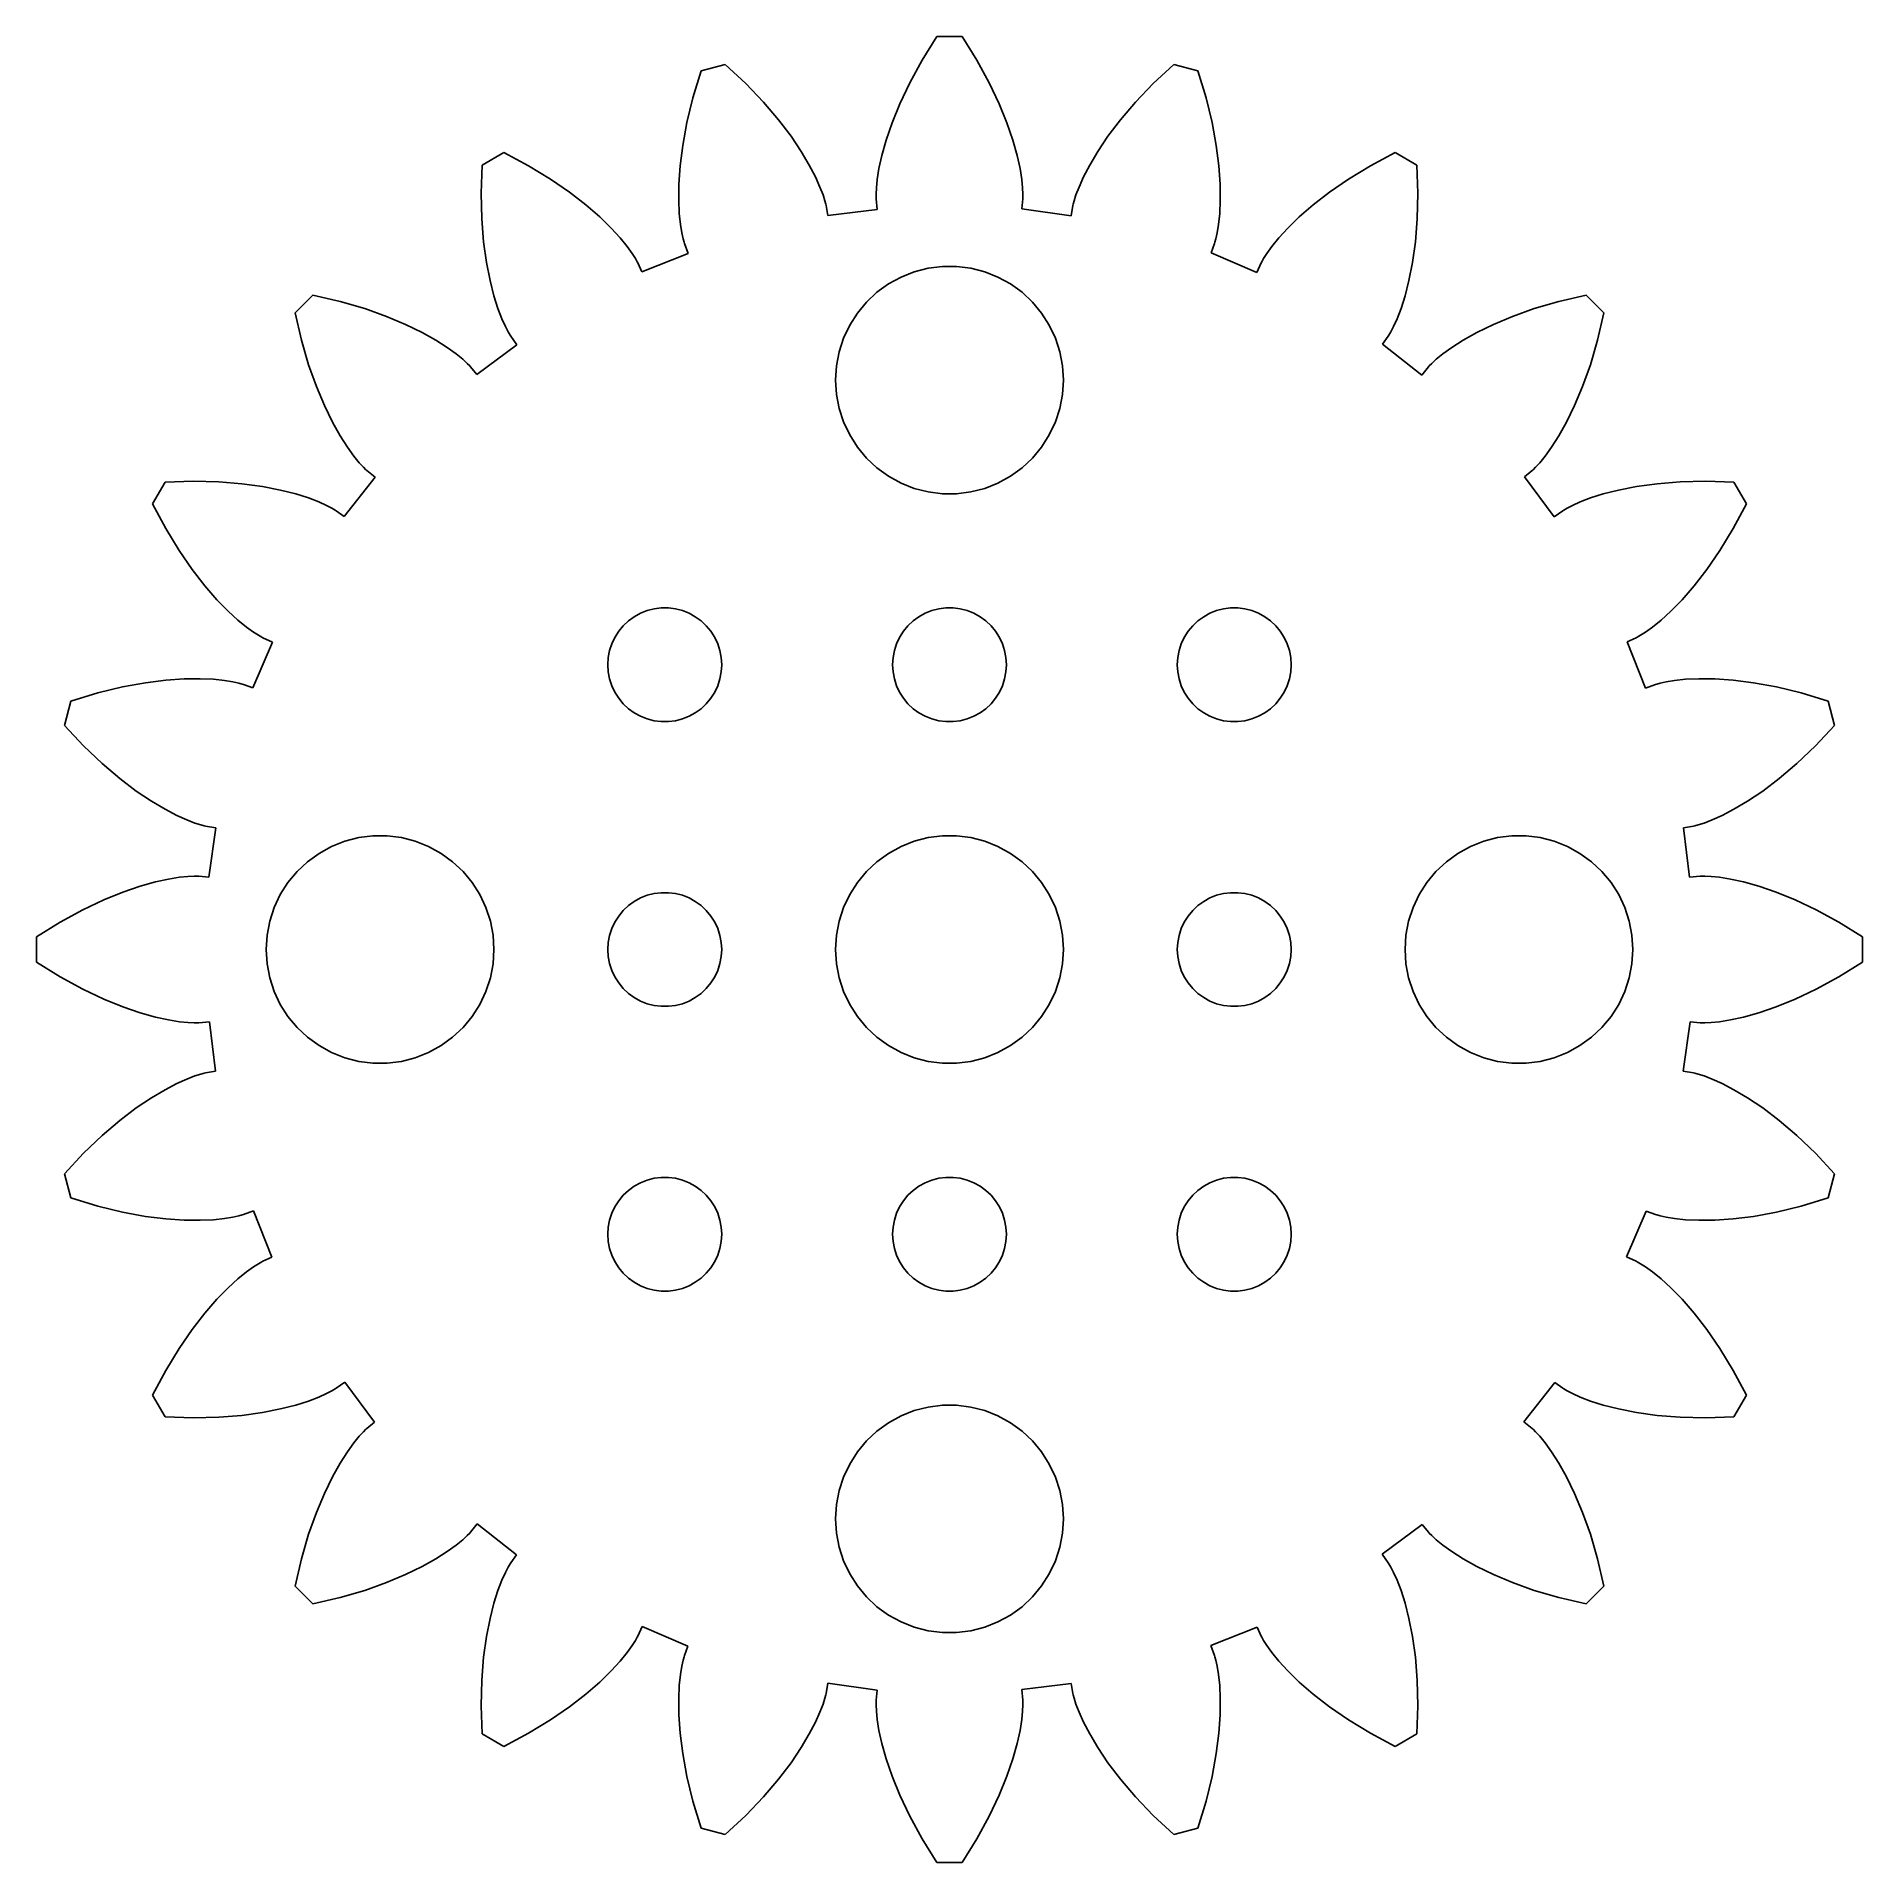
# Model space of a CAD drawing. Header units: metres. Extents: x -24 to 24, y 86 to 134.1.
import ezdxf

# ---------------------------------------------------------------- set-up
doc = ezdxf.new("R2010")
doc.units = ezdxf.units.M

msp = doc.modelspace()

# ---------------------------------------------------------------- linework, layer by layer
for p, q in [((-0.330582, 134.05), (-0.721252, 133.423)), ((0.330582, 134.05), (-0.330582, 134.05)), ((0.721252, 133.423), (0.330582, 134.05)), ((-5.90521, 133.316), (-6.54385, 133.145)), ((-5.36554, 132.811), (-5.90521, 133.316)), ((-0.721252, 133.423), (-1.04486, 132.831)), ((1.04486, 132.831), (0.721252, 133.423)), ((5.90521, 133.316), (5.36554, 132.811)), ((6.54385, 133.145), (5.90521, 133.316)), ((-6.54385, 133.145), (-6.7589, 132.438)), ((-4.89975, 132.323), (-5.36554, 132.811)), ((-1.04486, 132.831), (-1.30675, 132.279)), ((1.30675, 132.279), (1.04486, 132.831)), ((5.36554, 132.811), (4.89975, 132.323)), ((6.7589, 132.438), (6.54385, 133.145)), ((-6.7589, 132.438), (-6.91826, 131.782)), ((-4.50407, 131.858), (-4.89975, 132.323)), ((-1.30675, 132.279), (-1.51266, 131.773)), ((1.51266, 131.773), (1.30675, 132.279)), ((4.89975, 132.323), (4.50407, 131.858)), ((6.91826, 131.782), (6.7589, 132.438)), ((-4.17427, 131.423), (-4.50407, 131.858)), ((4.50407, 131.858), (4.17427, 131.423)), ((-6.91826, 131.782), (-7.02852, 131.182)), ((-3.9055, 131.023), (-4.17427, 131.423)), ((-1.66875, 131.318), (-1.78137, 130.915)), ((-1.51266, 131.773), (-1.66875, 131.318)), ((1.66875, 131.318), (1.51266, 131.773)), ((1.78137, 130.915), (1.66875, 131.318)), ((4.17427, 131.423), (3.9055, 131.023)), ((7.02852, 131.182), (6.91826, 131.782)), ((-11.7386, 130.993), (-12.3112, 130.662)), ((-11.0867, 130.645), (-11.7386, 130.993)), ((-7.02852, 131.182), (-7.09651, 130.64)), ((-3.69263, 130.664), (-3.9055, 131.023)), ((-1.78137, 130.915), (-1.85721, 130.57)), ((1.85721, 130.57), (1.78137, 130.915)), ((3.9055, 131.023), (3.69263, 130.664)), ((7.09651, 130.64), (7.02852, 131.182)), ((11.7386, 130.993), (11.0867, 130.645)), ((12.3112, 130.662), (11.7386, 130.993)), ((-12.3112, 130.662), (-12.3359, 129.924)), ((-10.5105, 130.294), (-11.0867, 130.645)), ((-7.09651, 130.64), (-7.12927, 130.159)), ((-3.53004, 130.35), (-3.69263, 130.664)), ((-1.85721, 130.57), (-1.90317, 130.285)), ((1.90317, 130.285), (1.85721, 130.57)), ((3.69263, 130.664), (3.53004, 130.35)), ((7.12927, 130.159), (7.09651, 130.64)), ((11.0867, 130.645), (10.5105, 130.294)), ((12.3359, 129.924), (12.3112, 130.662)), ((-12.3359, 129.924), (-12.3202, 129.25)), ((-10.008, 129.948), (-10.5105, 130.294)), ((-9.57674, 129.613), (-10.008, 129.948)), ((-7.12927, 130.159), (-7.13397, 129.742)), ((-3.41177, 130.086), (-3.53004, 130.35)), ((-3.33153, 129.876), (-3.41177, 130.086)), ((-3.28276, 129.723), (-3.33153, 129.876)), ((-1.9263, 130.061), (-1.93381, 129.901)), ((-1.93381, 129.901), (-1.93295, 129.804)), ((-1.90317, 130.285), (-1.9263, 130.061)), ((1.9263, 130.061), (1.90317, 130.285)), ((1.93381, 129.901), (1.9263, 130.061)), ((1.93295, 129.804), (1.93381, 129.901)), ((3.33153, 129.876), (3.28276, 129.723)), ((3.41177, 130.086), (3.33153, 129.876)), ((3.53004, 130.35), (3.41177, 130.086)), ((7.13397, 129.742), (7.12927, 130.159)), ((10.008, 129.948), (9.57674, 129.613)), ((10.5105, 130.294), (10.008, 129.948)), ((12.3202, 129.25), (12.3359, 129.924)), ((-9.21361, 129.296), (-9.57674, 129.613)), ((-7.13397, 129.742), (-7.1179, 129.389)), ((-7.1179, 129.389), (-7.08841, 129.101)), ((-3.25864, 129.63), (-3.28276, 129.723)), ((-3.25218, 129.598), (-3.25864, 129.63)), ((-3.209, 129.338), (-3.25218, 129.598)), ((-1.90399, 129.495), (-3.209, 129.338)), ((-1.93295, 129.804), (-1.93105, 129.772)), ((-1.93105, 129.772), (-1.90399, 129.495)), ((1.90541, 129.51), (1.93105, 129.772)), ((3.2066, 129.324), (1.90541, 129.51)), ((1.93105, 129.772), (1.93295, 129.804)), ((3.25218, 129.598), (3.2066, 129.324)), ((3.25864, 129.63), (3.25218, 129.598)), ((3.28276, 129.723), (3.25864, 129.63)), ((7.08841, 129.101), (7.1179, 129.389)), ((7.1179, 129.389), (7.13397, 129.742)), ((9.57674, 129.613), (9.21361, 129.296)), ((-12.3202, 129.25), (-12.2713, 128.641)), ((-8.91499, 129.004), (-9.21361, 129.296)), ((-8.67674, 128.743), (-8.91499, 129.004)), ((-7.08841, 129.101), (-7.05286, 128.879)), ((7.05286, 128.879), (7.08841, 129.101)), ((8.91499, 129.004), (8.67674, 128.743)), ((9.21361, 129.296), (8.91499, 129.004)), ((12.2713, 128.641), (12.3202, 129.25)), ((-12.2713, 128.641), (-12.1967, 128.1)), ((-8.49422, 128.519), (-8.67674, 128.743)), ((-8.36234, 128.337), (-8.49422, 128.519)), ((-7.05286, 128.879), (-7.01859, 128.722)), ((-7.01859, 128.722), (-6.99281, 128.629)), ((-6.99281, 128.629), (-6.98267, 128.599)), ((-6.98267, 128.599), (-6.88481, 128.338)), ((6.88995, 128.352), (6.98267, 128.599)), ((6.98267, 128.599), (6.99281, 128.629)), ((6.99281, 128.629), (7.01859, 128.722)), ((7.01859, 128.722), (7.05286, 128.879)), ((8.49422, 128.519), (8.36234, 128.337)), ((8.67674, 128.743), (8.49422, 128.519)), ((12.1967, 128.1), (12.2713, 128.641)), ((-12.1967, 128.1), (-12.104, 127.627)), ((-8.2756, 128.201), (-8.36234, 128.337)), ((-8.22816, 128.118), (-8.2756, 128.201)), ((-8.21378, 128.089), (-8.22816, 128.118)), ((-8.10471, 127.849), (-8.21378, 128.089)), ((-6.88481, 128.338), (-8.10471, 127.849)), ((-0.927048, 127.853), (-0.562134, 127.947)), ((-0.562134, 127.947), (-0.18837, 127.994)), ((-0.18837, 127.994), (0.18837, 127.994)), ((0.18837, 127.994), (0.562134, 127.947)), ((0.562134, 127.947), (0.927048, 127.853)), ((8.09866, 127.835), (6.88995, 128.352)), ((8.21378, 128.089), (8.09866, 127.835)), ((8.22816, 128.118), (8.21378, 128.089)), ((8.2756, 128.201), (8.22816, 128.118)), ((8.36234, 128.337), (8.2756, 128.201)), ((12.104, 127.627), (12.1967, 128.1)), ((-12.104, 127.627), (-12.0004, 127.223)), ((-1.91226, 127.312), (-1.60747, 127.533)), ((-1.60747, 127.533), (-1.27733, 127.714)), ((-1.27733, 127.714), (-0.927048, 127.853)), ((0.927048, 127.853), (1.27733, 127.714)), ((1.27733, 127.714), (1.60747, 127.533)), ((1.60747, 127.533), (1.91226, 127.312)), ((12.0004, 127.223), (12.104, 127.627)), ((-16.772, 127.24), (-17.2395, 126.772)), ((-16.0523, 127.072), (-16.772, 127.24)), ((-15.4049, 126.883), (-16.0523, 127.072)), ((-12.0004, 127.223), (-11.8935, 126.886)), ((-2.42705, 126.763), (-2.1869, 127.054)), ((-2.1869, 127.054), (-1.91226, 127.312)), ((1.91226, 127.312), (2.1869, 127.054)), ((2.1869, 127.054), (2.42705, 126.763)), ((11.8935, 126.886), (12.0004, 127.223)), ((16.0523, 127.072), (15.4049, 126.883)), ((16.772, 127.24), (16.0523, 127.072)), ((17.2395, 126.772), (16.772, 127.24)), ((-17.2395, 126.772), (-17.0723, 126.052)), ((-14.8298, 126.678), (-15.4049, 126.883)), ((-14.3266, 126.466), (-14.8298, 126.678)), ((-11.8935, 126.886), (-11.7906, 126.616)), ((-11.7906, 126.616), (-11.6988, 126.41)), ((-2.62891, 126.445), (-2.42705, 126.763)), ((2.42705, 126.763), (2.62891, 126.445)), ((11.6988, 126.41), (11.7906, 126.616)), ((11.7906, 126.616), (11.8935, 126.886)), ((14.8298, 126.678), (14.3266, 126.466)), ((15.4049, 126.883), (14.8298, 126.678)), ((17.0723, 126.052), (17.2395, 126.772)), ((-17.0723, 126.052), (-16.8825, 125.405)), ((-13.8938, 126.254), (-14.3266, 126.466)), ((-13.5298, 126.049), (-13.8938, 126.254)), ((-13.2321, 125.859), (-13.5298, 126.049)), ((-11.6988, 126.41), (-11.6251, 126.268)), ((-11.6251, 126.268), (-11.5761, 126.185)), ((-11.5761, 126.185), (-11.5584, 126.158)), ((-11.5584, 126.158), (-11.3965, 125.931)), ((-2.90575, 125.746), (-2.78932, 126.104)), ((-2.78932, 126.104), (-2.62891, 126.445)), ((2.62891, 126.445), (2.78932, 126.104)), ((2.78932, 126.104), (2.90575, 125.746)), ((11.405, 125.943), (11.5584, 126.158)), ((11.5584, 126.158), (11.5761, 126.185)), ((11.5761, 126.185), (11.6251, 126.268)), ((11.6251, 126.268), (11.6988, 126.41)), ((13.5298, 126.049), (13.2321, 125.859)), ((13.8938, 126.254), (13.5298, 126.049)), ((14.3266, 126.466), (13.8938, 126.254)), ((16.8825, 125.405), (17.0723, 126.052)), ((-12.9978, 125.689), (-13.2321, 125.859)), ((-12.8233, 125.547), (-12.9978, 125.689)), ((-12.7045, 125.439), (-12.8233, 125.547)), ((-11.3965, 125.931), (-12.4481, 125.143)), ((-2.97633, 125.376), (-2.90575, 125.746)), ((2.90575, 125.746), (2.97633, 125.376)), ((12.4388, 125.131), (11.405, 125.943)), ((12.8233, 125.547), (12.7045, 125.439)), ((12.9978, 125.689), (12.8233, 125.547)), ((13.2321, 125.859), (12.9978, 125.689)), ((-16.8825, 125.405), (-16.6779, 124.83)), ((-12.6369, 125.371), (-12.7045, 125.439)), ((-12.6156, 125.347), (-12.6369, 125.371)), ((-12.4481, 125.143), (-12.6156, 125.347)), ((-3, 125), (-2.97633, 125.376)), ((2.97633, 125.376), (3, 125)), ((12.6156, 125.347), (12.4388, 125.131)), ((12.6369, 125.371), (12.6156, 125.347)), ((12.7045, 125.439), (12.6369, 125.371)), ((16.6779, 124.83), (16.8825, 125.405)), ((-16.6779, 124.83), (-16.4658, 124.327)), ((-2.97633, 124.624), (-3, 125)), ((-2.90575, 124.254), (-2.97633, 124.624)), ((2.97633, 124.624), (2.90575, 124.254)), ((3, 125), (2.97633, 124.624)), ((16.4658, 124.327), (16.6779, 124.83)), ((-16.4658, 124.327), (-16.2538, 123.894)), ((-2.78932, 123.896), (-2.90575, 124.254)), ((2.90575, 124.254), (2.78932, 123.896)), ((16.2538, 123.894), (16.4658, 124.327)), ((-16.2538, 123.894), (-16.049, 123.53)), ((-2.62891, 123.555), (-2.78932, 123.896)), ((2.78932, 123.896), (2.62891, 123.555)), ((16.049, 123.53), (16.2538, 123.894)), ((-16.049, 123.53), (-15.8586, 123.232)), ((-15.8586, 123.232), (-15.6893, 122.998)), ((-2.42705, 123.237), (-2.62891, 123.555)), ((-2.1869, 122.946), (-2.42705, 123.237)), ((2.42705, 123.237), (2.1869, 122.946)), ((2.62891, 123.555), (2.42705, 123.237)), ((15.6893, 122.998), (15.8586, 123.232)), ((15.8586, 123.232), (16.049, 123.53)), ((-15.6893, 122.998), (-15.5475, 122.823)), ((-15.5475, 122.823), (-15.4393, 122.704)), ((-15.4393, 122.704), (-15.3706, 122.637)), ((-1.91226, 122.688), (-2.1869, 122.946)), ((-1.60747, 122.467), (-1.91226, 122.688)), ((1.91226, 122.688), (1.60747, 122.467)), ((2.1869, 122.946), (1.91226, 122.688)), ((15.3706, 122.637), (15.4393, 122.704)), ((15.4393, 122.704), (15.5475, 122.823)), ((15.5475, 122.823), (15.6893, 122.998)), ((-20.6624, 122.311), (-20.993, 121.739)), ((-19.924, 122.336), (-20.6624, 122.311)), ((-19.2495, 122.32), (-19.924, 122.336)), ((-18.6411, 122.271), (-19.2495, 122.32)), ((-18.1001, 122.197), (-18.6411, 122.271)), ((-17.6272, 122.104), (-18.1001, 122.197)), ((-15.1315, 122.439), (-15.9432, 121.405)), ((-15.3706, 122.637), (-15.3465, 122.616)), ((-15.3465, 122.616), (-15.1315, 122.439)), ((-1.27733, 122.286), (-1.60747, 122.467)), ((-0.927048, 122.147), (-1.27733, 122.286)), ((1.27733, 122.286), (0.927048, 122.147)), ((1.60747, 122.467), (1.27733, 122.286)), ((15.1428, 122.448), (15.3465, 122.616)), ((15.9313, 121.396), (15.1428, 122.448)), ((15.3465, 122.616), (15.3706, 122.637)), ((18.1001, 122.197), (17.6272, 122.104)), ((18.6411, 122.271), (18.1001, 122.197)), ((19.2495, 122.32), (18.6411, 122.271)), ((19.924, 122.336), (19.2495, 122.32)), ((20.6624, 122.311), (19.924, 122.336)), ((20.993, 121.739), (20.6624, 122.311)), ((-20.993, 121.739), (-20.6452, 121.087)), ((-17.2226, 122), (-17.6272, 122.104)), ((-16.8858, 121.894), (-17.2226, 122)), ((-16.6156, 121.791), (-16.8858, 121.894)), ((-16.4103, 121.699), (-16.6156, 121.791)), ((-16.2676, 121.625), (-16.4103, 121.699)), ((-0.562134, 122.053), (-0.927048, 122.147)), ((-0.18837, 122.006), (-0.562134, 122.053)), ((0.18837, 122.006), (-0.18837, 122.006)), ((0.562134, 122.053), (0.18837, 122.006)), ((0.927048, 122.147), (0.562134, 122.053)), ((16.4103, 121.699), (16.2676, 121.625)), ((16.6156, 121.791), (16.4103, 121.699)), ((16.8858, 121.894), (16.6156, 121.791)), ((17.2226, 122), (16.8858, 121.894)), ((17.6272, 122.104), (17.2226, 122)), ((20.6452, 121.087), (20.993, 121.739)), ((-16.1846, 121.576), (-16.2676, 121.625)), ((-16.1577, 121.558), (-16.1846, 121.576)), ((-15.9432, 121.405), (-16.1577, 121.558)), ((16.1577, 121.558), (15.9313, 121.396)), ((16.1846, 121.576), (16.1577, 121.558)), ((16.2676, 121.625), (16.1846, 121.576)), ((-20.6452, 121.087), (-20.2944, 120.51)), ((20.2944, 120.51), (20.6452, 121.087)), ((-20.2944, 120.51), (-19.9478, 120.008)), ((19.9478, 120.008), (20.2944, 120.51)), ((-19.9478, 120.008), (-19.6127, 119.577)), ((19.6127, 119.577), (19.9478, 120.008)), ((-19.6127, 119.577), (-19.2959, 119.214)), ((19.2959, 119.214), (19.6127, 119.577)), ((-19.2959, 119.214), (-19.004, 118.915)), ((-19.004, 118.915), (-18.743, 118.677)), ((-8.30373, 118.766), (-8.13866, 118.857)), ((-8.13866, 118.857), (-7.96352, 118.927)), ((-7.96352, 118.927), (-7.78107, 118.973)), ((-7.78107, 118.973), (-7.59418, 118.997)), ((-7.59418, 118.997), (-7.40581, 118.997)), ((-7.40581, 118.997), (-7.21892, 118.973)), ((-7.21892, 118.973), (-7.03647, 118.927)), ((-7.03647, 118.927), (-6.86133, 118.857)), ((-6.86133, 118.857), (-6.69626, 118.766)), ((-0.803726, 118.766), (-0.638657, 118.857)), ((-0.638657, 118.857), (-0.463516, 118.927)), ((-0.463516, 118.927), (-0.281067, 118.973)), ((-0.281067, 118.973), (-0.094177, 118.997)), ((-0.094177, 118.997), (0.094177, 118.997)), ((0.094177, 118.997), (0.281067, 118.973)), ((0.281067, 118.973), (0.463516, 118.927)), ((0.463516, 118.927), (0.638657, 118.857)), ((0.638657, 118.857), (0.803726, 118.766)), ((6.69626, 118.766), (6.86133, 118.857)), ((6.86133, 118.857), (7.03647, 118.927)), ((7.03647, 118.927), (7.21892, 118.973)), ((7.21892, 118.973), (7.40581, 118.997)), ((7.40581, 118.997), (7.59418, 118.997)), ((7.59418, 118.997), (7.78107, 118.973)), ((7.78107, 118.973), (7.96352, 118.927)), ((7.96352, 118.927), (8.13866, 118.857)), ((8.13866, 118.857), (8.30373, 118.766)), ((18.743, 118.677), (19.004, 118.915)), ((19.004, 118.915), (19.2959, 119.214)), ((-18.743, 118.677), (-18.5188, 118.494)), ((-18.5188, 118.494), (-18.3366, 118.362)), ((-18.3366, 118.362), (-18.2014, 118.276)), ((-8.81445, 118.223), (-8.71352, 118.382)), ((-8.71352, 118.382), (-8.59344, 118.527)), ((-8.59344, 118.527), (-8.45613, 118.656)), ((-8.45613, 118.656), (-8.30373, 118.766)), ((-6.69626, 118.766), (-6.54385, 118.656)), ((-6.54385, 118.656), (-6.40654, 118.527)), ((-6.40654, 118.527), (-6.28647, 118.382)), ((-6.28647, 118.382), (-6.18553, 118.223)), ((-1.31445, 118.223), (-1.21352, 118.382)), ((-1.21352, 118.382), (-1.09344, 118.527)), ((-1.09344, 118.527), (-0.956131, 118.656)), ((-0.956131, 118.656), (-0.803726, 118.766)), ((0.803726, 118.766), (0.956131, 118.656)), ((0.956131, 118.656), (1.09344, 118.527)), ((1.09344, 118.527), (1.21352, 118.382)), ((1.21352, 118.382), (1.31445, 118.223)), ((6.18553, 118.223), (6.28647, 118.382)), ((6.28647, 118.382), (6.40654, 118.527)), ((6.40654, 118.527), (6.54385, 118.656)), ((6.54385, 118.656), (6.69626, 118.766)), ((8.30373, 118.766), (8.45613, 118.656)), ((8.45613, 118.656), (8.59344, 118.527)), ((8.59344, 118.527), (8.71352, 118.382)), ((8.71352, 118.382), (8.81445, 118.223)), ((18.2014, 118.276), (18.3366, 118.362)), ((18.3366, 118.362), (18.5188, 118.494)), ((18.5188, 118.494), (18.743, 118.677)), ((-17.8353, 118.099), (-18.3518, 116.89)), ((-18.2014, 118.276), (-18.1175, 118.228)), ((-18.1175, 118.228), (-18.0888, 118.214)), ((-18.0888, 118.214), (-17.8353, 118.099)), ((-8.98816, 117.688), (-8.95287, 117.873)), ((-8.95287, 117.873), (-8.89465, 118.052)), ((-8.89465, 118.052), (-8.81445, 118.223)), ((-6.18553, 118.223), (-6.10533, 118.052)), ((-6.10533, 118.052), (-6.04712, 117.873)), ((-6.04712, 117.873), (-6.01183, 117.688)), ((-1.48816, 117.688), (-1.45287, 117.873)), ((-1.45287, 117.873), (-1.39465, 118.052)), ((-1.39465, 118.052), (-1.31445, 118.223)), ((1.31445, 118.223), (1.39465, 118.052)), ((1.39465, 118.052), (1.45287, 117.873)), ((1.45287, 117.873), (1.48816, 117.688)), ((6.01183, 117.688), (6.04712, 117.873)), ((6.04712, 117.873), (6.10533, 118.052)), ((6.10533, 118.052), (6.18553, 118.223)), ((8.81445, 118.223), (8.89465, 118.052)), ((8.89465, 118.052), (8.95287, 117.873)), ((8.95287, 117.873), (8.98816, 117.688)), ((17.8486, 118.105), (18.0888, 118.214)), ((18.3381, 116.885), (17.8486, 118.105)), ((18.0888, 118.214), (18.1175, 118.228)), ((18.1175, 118.228), (18.2014, 118.276)), ((-9, 117.5), (-8.98816, 117.688)), ((-8.98816, 117.312), (-9, 117.5)), ((-6.01183, 117.688), (-6, 117.5)), ((-6, 117.5), (-6.01183, 117.312)), ((-1.5, 117.5), (-1.48816, 117.688)), ((-1.48816, 117.312), (-1.5, 117.5)), ((1.48816, 117.688), (1.5, 117.5)), ((1.5, 117.5), (1.48816, 117.312)), ((6, 117.5), (6.01183, 117.688)), ((6.01183, 117.312), (6, 117.5)), ((8.98816, 117.688), (9, 117.5)), ((9, 117.5), (8.98816, 117.312)), ((-21.7823, 116.918), (-22.4379, 116.759)), ((-21.1819, 117.029), (-21.7823, 116.918)), ((-20.6401, 117.097), (-21.1819, 117.029)), ((-20.1593, 117.129), (-20.6401, 117.097)), ((-19.7417, 117.134), (-20.1593, 117.129)), ((-19.3887, 117.118), (-19.7417, 117.134)), ((-19.101, 117.088), (-19.3887, 117.118)), ((-18.879, 117.053), (-19.101, 117.088)), ((-18.7221, 117.019), (-18.879, 117.053)), ((-18.6292, 116.993), (-18.7221, 117.019)), ((-18.5987, 116.983), (-18.6292, 116.993)), ((-18.3518, 116.89), (-18.5987, 116.983)), ((-8.95287, 117.127), (-8.98816, 117.312)), ((-8.89465, 116.948), (-8.95287, 117.127)), ((-8.81445, 116.777), (-8.89465, 116.948)), ((-6.10533, 116.948), (-6.18553, 116.777)), ((-6.04712, 117.127), (-6.10533, 116.948)), ((-6.01183, 117.312), (-6.04712, 117.127)), ((-1.45287, 117.127), (-1.48816, 117.312)), ((-1.39465, 116.948), (-1.45287, 117.127)), ((-1.31445, 116.777), (-1.39465, 116.948)), ((1.39465, 116.948), (1.31445, 116.777)), ((1.45287, 117.127), (1.39465, 116.948)), ((1.48816, 117.312), (1.45287, 117.127)), ((6.04712, 117.127), (6.01183, 117.312)), ((6.10533, 116.948), (6.04712, 117.127)), ((6.18553, 116.777), (6.10533, 116.948)), ((8.89465, 116.948), (8.81445, 116.777)), ((8.95287, 117.127), (8.89465, 116.948)), ((8.98816, 117.312), (8.95287, 117.127)), ((18.5987, 116.983), (18.3381, 116.885)), ((18.6292, 116.993), (18.5987, 116.983)), ((18.7221, 117.019), (18.6292, 116.993)), ((18.879, 117.053), (18.7221, 117.019)), ((19.101, 117.088), (18.879, 117.053)), ((19.3887, 117.118), (19.101, 117.088)), ((19.7417, 117.134), (19.3887, 117.118)), ((20.1593, 117.129), (19.7417, 117.134)), ((20.6401, 117.097), (20.1593, 117.129)), ((21.1819, 117.029), (20.6401, 117.097)), ((21.7823, 116.918), (21.1819, 117.029)), ((22.4379, 116.759), (21.7823, 116.918)), ((-23.1447, 116.544), (-23.3159, 115.905)), ((-22.4379, 116.759), (-23.1447, 116.544)), ((-8.71352, 116.618), (-8.81445, 116.777)), ((-8.59344, 116.473), (-8.71352, 116.618)), ((-8.45613, 116.344), (-8.59344, 116.473)), ((-6.40654, 116.473), (-6.54385, 116.344)), ((-6.28647, 116.618), (-6.40654, 116.473)), ((-6.18553, 116.777), (-6.28647, 116.618)), ((-1.21352, 116.618), (-1.31445, 116.777)), ((-1.09344, 116.473), (-1.21352, 116.618)), ((-0.956131, 116.344), (-1.09344, 116.473)), ((1.09344, 116.473), (0.956131, 116.344)), ((1.21352, 116.618), (1.09344, 116.473)), ((1.31445, 116.777), (1.21352, 116.618)), ((6.28647, 116.618), (6.18553, 116.777)), ((6.40654, 116.473), (6.28647, 116.618)), ((6.54385, 116.344), (6.40654, 116.473)), ((8.59344, 116.473), (8.45613, 116.344)), ((8.71352, 116.618), (8.59344, 116.473)), ((8.81445, 116.777), (8.71352, 116.618)), ((23.1447, 116.544), (22.4379, 116.759)), ((23.3159, 115.905), (23.1447, 116.544)), ((-8.30373, 116.234), (-8.45613, 116.344)), ((-8.13866, 116.143), (-8.30373, 116.234)), ((-7.96352, 116.073), (-8.13866, 116.143)), ((-7.78107, 116.027), (-7.96352, 116.073)), ((-7.59418, 116.003), (-7.78107, 116.027)), ((-7.40581, 116.003), (-7.59418, 116.003)), ((-7.21892, 116.027), (-7.40581, 116.003)), ((-7.03647, 116.073), (-7.21892, 116.027)), ((-6.86133, 116.143), (-7.03647, 116.073)), ((-6.69626, 116.234), (-6.86133, 116.143)), ((-6.54385, 116.344), (-6.69626, 116.234)), ((-0.803726, 116.234), (-0.956131, 116.344)), ((-0.638657, 116.143), (-0.803726, 116.234)), ((-0.463516, 116.073), (-0.638657, 116.143)), ((-0.281067, 116.027), (-0.463516, 116.073)), ((-0.094177, 116.003), (-0.281067, 116.027)), ((0.094177, 116.003), (-0.094177, 116.003)), ((0.281067, 116.027), (0.094177, 116.003)), ((0.463516, 116.073), (0.281067, 116.027)), ((0.638657, 116.143), (0.463516, 116.073)), ((0.803726, 116.234), (0.638657, 116.143)), ((0.956131, 116.344), (0.803726, 116.234)), ((6.69626, 116.234), (6.54385, 116.344)), ((6.86133, 116.143), (6.69626, 116.234)), ((7.03647, 116.073), (6.86133, 116.143)), ((7.21892, 116.027), (7.03647, 116.073)), ((7.40581, 116.003), (7.21892, 116.027)), ((7.59418, 116.003), (7.40581, 116.003)), ((7.78107, 116.027), (7.59418, 116.003)), ((7.96352, 116.073), (7.78107, 116.027)), ((8.13866, 116.143), (7.96352, 116.073)), ((8.30373, 116.234), (8.13866, 116.143)), ((8.45613, 116.344), (8.30373, 116.234)), ((-23.3159, 115.905), (-22.8112, 115.366)), ((22.8112, 115.366), (23.3159, 115.905)), ((-22.8112, 115.366), (-22.3232, 114.9)), ((22.3232, 114.9), (22.8112, 115.366)), ((-22.3232, 114.9), (-21.8584, 114.504)), ((-21.8584, 114.504), (-21.4231, 114.174)), ((21.4231, 114.174), (21.8584, 114.504)), ((21.8584, 114.504), (22.3232, 114.9)), ((-21.4231, 114.174), (-21.0231, 113.906)), ((21.0231, 113.906), (21.4231, 114.174)), ((-21.0231, 113.906), (-20.6638, 113.693)), ((-20.6638, 113.693), (-20.35, 113.53)), ((-20.35, 113.53), (-20.0862, 113.412)), ((20.0862, 113.412), (20.35, 113.53)), ((20.35, 113.53), (20.6638, 113.693)), ((20.6638, 113.693), (21.0231, 113.906)), ((-20.0862, 113.412), (-19.8761, 113.332)), ((-19.8761, 113.332), (-19.7231, 113.283)), ((-19.7231, 113.283), (-19.6298, 113.259)), ((-19.6298, 113.259), (-19.5983, 113.252)), ((-19.5983, 113.252), (-19.3237, 113.207)), ((-19.3237, 113.207), (-19.5097, 111.905)), ((19.3381, 113.209), (19.5983, 113.252)), ((19.4951, 111.904), (19.3381, 113.209)), ((19.5983, 113.252), (19.6298, 113.259)), ((19.6298, 113.259), (19.7231, 113.283)), ((19.7231, 113.283), (19.8761, 113.332)), ((19.8761, 113.332), (20.0862, 113.412)), ((-16.6075, 112.533), (-16.2773, 112.714)), ((-16.2773, 112.714), (-15.927, 112.853)), ((-15.927, 112.853), (-15.5621, 112.947)), ((-15.5621, 112.947), (-15.1884, 112.994)), ((-15.1884, 112.994), (-14.8116, 112.994)), ((-14.8116, 112.994), (-14.4379, 112.947)), ((-14.4379, 112.947), (-14.0729, 112.853)), ((-14.0729, 112.853), (-13.7227, 112.714)), ((-13.7227, 112.714), (-13.3925, 112.533)), ((-1.60747, 112.533), (-1.27733, 112.714)), ((-1.27733, 112.714), (-0.927048, 112.853)), ((-0.927048, 112.853), (-0.562134, 112.947)), ((-0.562134, 112.947), (-0.18837, 112.994)), ((-0.18837, 112.994), (0.18837, 112.994)), ((0.18837, 112.994), (0.562134, 112.947)), ((0.562134, 112.947), (0.927048, 112.853)), ((0.927048, 112.853), (1.27733, 112.714)), ((1.27733, 112.714), (1.60747, 112.533)), ((13.3925, 112.533), (13.7227, 112.714)), ((13.7227, 112.714), (14.0729, 112.853)), ((14.0729, 112.853), (14.4379, 112.947)), ((14.4379, 112.947), (14.8116, 112.994)), ((14.8116, 112.994), (15.1884, 112.994)), ((15.1884, 112.994), (15.5621, 112.947)), ((15.5621, 112.947), (15.927, 112.853)), ((15.927, 112.853), (16.2773, 112.714)), ((16.2773, 112.714), (16.6075, 112.533)), ((-17.1869, 112.054), (-16.9123, 112.312)), ((-16.9123, 112.312), (-16.6075, 112.533)), ((-13.3925, 112.533), (-13.0877, 112.312)), ((-13.0877, 112.312), (-12.8131, 112.054)), ((-2.1869, 112.054), (-1.91226, 112.312)), ((-1.91226, 112.312), (-1.60747, 112.533)), ((1.60747, 112.533), (1.91226, 112.312)), ((1.91226, 112.312), (2.1869, 112.054)), ((12.8131, 112.054), (13.0877, 112.312)), ((13.0877, 112.312), (13.3925, 112.533)), ((16.6075, 112.533), (16.9123, 112.312)), ((16.9123, 112.312), (17.1869, 112.054)), ((-21.3176, 111.669), (-21.7735, 111.513)), ((-20.9154, 111.781), (-21.3176, 111.669)), ((-20.5703, 111.857), (-20.9154, 111.781)), ((-20.2848, 111.903), (-20.5703, 111.857)), ((-20.0611, 111.926), (-20.2848, 111.903)), ((-19.9007, 111.934), (-20.0611, 111.926)), ((-19.8043, 111.933), (-19.9007, 111.934)), ((-19.7722, 111.931), (-19.8043, 111.933)), ((-19.5097, 111.905), (-19.7722, 111.931)), ((-17.6289, 111.445), (-17.427, 111.763)), ((-17.427, 111.763), (-17.1869, 112.054)), ((-12.8131, 112.054), (-12.5729, 111.763)), ((-12.5729, 111.763), (-12.3711, 111.445)), ((-2.62891, 111.445), (-2.42705, 111.763)), ((-2.42705, 111.763), (-2.1869, 112.054)), ((2.1869, 112.054), (2.42705, 111.763)), ((2.42705, 111.763), (2.62891, 111.445)), ((12.3711, 111.445), (12.5729, 111.763)), ((12.5729, 111.763), (12.8131, 112.054)), ((17.1869, 112.054), (17.427, 111.763)), ((17.427, 111.763), (17.6289, 111.445)), ((19.7722, 111.931), (19.4951, 111.904)), ((19.8043, 111.933), (19.7722, 111.931)), ((19.9007, 111.934), (19.8043, 111.933)), ((20.0611, 111.926), (19.9007, 111.934)), ((20.2848, 111.903), (20.0611, 111.926)), ((20.5703, 111.857), (20.2848, 111.903)), ((20.9154, 111.781), (20.5703, 111.857)), ((21.3176, 111.669), (20.9154, 111.781)), ((21.7735, 111.513), (21.3176, 111.669)), ((-22.2793, 111.307), (-22.8307, 111.045)), ((-21.7735, 111.513), (-22.2793, 111.307)), ((-17.7893, 111.104), (-17.6289, 111.445)), ((-12.3711, 111.445), (-12.2107, 111.104)), ((-8.59344, 111.027), (-8.45613, 111.156)), ((-8.45613, 111.156), (-8.30373, 111.266)), ((-8.30373, 111.266), (-8.13866, 111.357)), ((-8.13866, 111.357), (-7.96352, 111.427)), ((-7.96352, 111.427), (-7.78107, 111.473)), ((-7.78107, 111.473), (-7.59418, 111.497)), ((-7.59418, 111.497), (-7.40581, 111.497)), ((-7.40581, 111.497), (-7.21892, 111.473)), ((-7.21892, 111.473), (-7.03647, 111.427)), ((-7.03647, 111.427), (-6.86133, 111.357)), ((-6.86133, 111.357), (-6.69626, 111.266)), ((-6.69626, 111.266), (-6.54385, 111.156)), ((-6.54385, 111.156), (-6.40654, 111.027)), ((-2.78932, 111.104), (-2.62891, 111.445)), ((2.62891, 111.445), (2.78932, 111.104)), ((6.40654, 111.027), (6.54385, 111.156)), ((6.54385, 111.156), (6.69626, 111.266)), ((6.69626, 111.266), (6.86133, 111.357)), ((6.86133, 111.357), (7.03647, 111.427)), ((7.03647, 111.427), (7.21892, 111.473)), ((7.21892, 111.473), (7.40581, 111.497)), ((7.40581, 111.497), (7.59418, 111.497)), ((7.59418, 111.497), (7.78107, 111.473)), ((7.78107, 111.473), (7.96352, 111.427)), ((7.96352, 111.427), (8.13866, 111.357)), ((8.13866, 111.357), (8.30373, 111.266)), ((8.30373, 111.266), (8.45613, 111.156)), ((8.45613, 111.156), (8.59344, 111.027)), ((12.2107, 111.104), (12.3711, 111.445)), ((17.6289, 111.445), (17.7893, 111.104)), ((22.2793, 111.307), (21.7735, 111.513)), ((22.8307, 111.045), (22.2793, 111.307)), ((-23.4226, 110.721), (-24.0498, 110.331)), ((-22.8307, 111.045), (-23.4226, 110.721)), ((-17.9763, 110.376), (-17.9057, 110.746)), ((-17.9057, 110.746), (-17.7893, 111.104)), ((-12.2107, 111.104), (-12.0942, 110.746)), ((-12.0942, 110.746), (-12.0237, 110.376)), ((-8.89465, 110.552), (-8.81445, 110.723)), ((-8.81445, 110.723), (-8.71352, 110.882)), ((-8.71352, 110.882), (-8.59344, 111.027)), ((-6.40654, 111.027), (-6.28647, 110.882)), ((-6.28647, 110.882), (-6.18553, 110.723)), ((-6.18553, 110.723), (-6.10533, 110.552)), ((-2.97633, 110.376), (-2.90575, 110.746)), ((-2.90575, 110.746), (-2.78932, 111.104)), ((2.78932, 111.104), (2.90575, 110.746)), ((2.90575, 110.746), (2.97633, 110.376)), ((6.10533, 110.552), (6.18553, 110.723)), ((6.18553, 110.723), (6.28647, 110.882)), ((6.28647, 110.882), (6.40654, 111.027)), ((8.59344, 111.027), (8.71352, 110.882)), ((8.71352, 110.882), (8.81445, 110.723)), ((8.81445, 110.723), (8.89465, 110.552)), ((12.0237, 110.376), (12.0942, 110.746)), ((12.0942, 110.746), (12.2107, 111.104)), ((17.7893, 111.104), (17.9057, 110.746)), ((17.9057, 110.746), (17.9763, 110.376)), ((23.4226, 110.721), (22.8307, 111.045)), ((24.0498, 110.331), (23.4226, 110.721)), ((-24.0498, 110.331), (-24.0498, 109.669)), ((-18, 110), (-17.9763, 110.376)), ((-12.0237, 110.376), (-12, 110)), ((-9, 110), (-8.98816, 110.188)), ((-8.98816, 110.188), (-8.95287, 110.373)), ((-8.95287, 110.373), (-8.89465, 110.552)), ((-6.10533, 110.552), (-6.04712, 110.373)), ((-6.04712, 110.373), (-6.01183, 110.188)), ((-6.01183, 110.188), (-6, 110)), ((-3, 110), (-2.97633, 110.376)), ((2.97633, 110.376), (3, 110)), ((6, 110), (6.01183, 110.188)), ((6.01183, 110.188), (6.04712, 110.373)), ((6.04712, 110.373), (6.10533, 110.552)), ((8.89465, 110.552), (8.95287, 110.373)), ((8.95287, 110.373), (8.98816, 110.188)), ((8.98816, 110.188), (9, 110)), ((12, 110), (12.0237, 110.376)), ((17.9763, 110.376), (18, 110)), ((24.0498, 109.669), (24.0498, 110.331)), ((-24.0498, 109.669), (-23.4226, 109.279)), ((-17.9763, 109.624), (-18, 110)), ((-12, 110), (-12.0237, 109.624)), ((-8.98816, 109.812), (-9, 110)), ((-8.95287, 109.627), (-8.98816, 109.812)), ((-6.01183, 109.812), (-6.04712, 109.627)), ((-6, 110), (-6.01183, 109.812)), ((-2.97633, 109.624), (-3, 110)), ((3, 110), (2.97633, 109.624)), ((6.01183, 109.812), (6, 110)), ((6.04712, 109.627), (6.01183, 109.812)), ((8.98816, 109.812), (8.95287, 109.627)), ((9, 110), (8.98816, 109.812)), ((12.0237, 109.624), (12, 110)), ((18, 110), (17.9763, 109.624)), ((23.4226, 109.279), (24.0498, 109.669)), ((-23.4226, 109.279), (-22.8307, 108.955)), ((-17.9057, 109.254), (-17.9763, 109.624)), ((-17.7893, 108.896), (-17.9057, 109.254)), ((-12.0942, 109.254), (-12.2107, 108.896)), ((-12.0237, 109.624), (-12.0942, 109.254)), ((-8.89465, 109.448), (-8.95287, 109.627)), ((-8.81445, 109.277), (-8.89465, 109.448)), ((-8.71352, 109.118), (-8.81445, 109.277)), ((-6.18553, 109.277), (-6.28647, 109.118)), ((-6.10533, 109.448), (-6.18553, 109.277)), ((-6.04712, 109.627), (-6.10533, 109.448)), ((-2.90575, 109.254), (-2.97633, 109.624)), ((-2.78932, 108.896), (-2.90575, 109.254)), ((2.90575, 109.254), (2.78932, 108.896)), ((2.97633, 109.624), (2.90575, 109.254)), ((6.10533, 109.448), (6.04712, 109.627)), ((6.18553, 109.277), (6.10533, 109.448)), ((6.28647, 109.118), (6.18553, 109.277)), ((8.81445, 109.277), (8.71352, 109.118)), ((8.89465, 109.448), (8.81445, 109.277)), ((8.95287, 109.627), (8.89465, 109.448)), ((12.0942, 109.254), (12.0237, 109.624)), ((12.2107, 108.896), (12.0942, 109.254)), ((17.9057, 109.254), (17.7893, 108.896)), ((17.9763, 109.624), (17.9057, 109.254)), ((22.8307, 108.955), (23.4226, 109.279)), ((-22.8307, 108.955), (-22.2793, 108.693)), ((-17.6289, 108.555), (-17.7893, 108.896)), ((-12.2107, 108.896), (-12.3711, 108.555)), ((-8.59344, 108.973), (-8.71352, 109.118)), ((-8.45613, 108.844), (-8.59344, 108.973)), ((-8.30373, 108.734), (-8.45613, 108.844)), ((-8.13866, 108.643), (-8.30373, 108.734)), ((-6.69626, 108.734), (-6.86133, 108.643)), ((-6.54385, 108.844), (-6.69626, 108.734)), ((-6.40654, 108.973), (-6.54385, 108.844)), ((-6.28647, 109.118), (-6.40654, 108.973)), ((-2.62891, 108.555), (-2.78932, 108.896)), ((2.78932, 108.896), (2.62891, 108.555)), ((6.40654, 108.973), (6.28647, 109.118)), ((6.54385, 108.844), (6.40654, 108.973)), ((6.69626, 108.734), (6.54385, 108.844)), ((6.86133, 108.643), (6.69626, 108.734)), ((8.30373, 108.734), (8.13866, 108.643)), ((8.45613, 108.844), (8.30373, 108.734)), ((8.59344, 108.973), (8.45613, 108.844)), ((8.71352, 109.118), (8.59344, 108.973)), ((12.3711, 108.555), (12.2107, 108.896)), ((17.7893, 108.896), (17.6289, 108.555)), ((22.2793, 108.693), (22.8307, 108.955)), ((-22.2793, 108.693), (-21.7735, 108.487)), ((-21.7735, 108.487), (-21.3176, 108.331)), ((-21.3176, 108.331), (-20.9154, 108.219)), ((-17.427, 108.237), (-17.6289, 108.555)), ((-17.1869, 107.946), (-17.427, 108.237)), ((-12.5729, 108.237), (-12.8131, 107.946)), ((-12.3711, 108.555), (-12.5729, 108.237)), ((-7.96352, 108.573), (-8.13866, 108.643)), ((-7.78107, 108.527), (-7.96352, 108.573)), ((-7.59418, 108.503), (-7.78107, 108.527)), ((-7.40581, 108.503), (-7.59418, 108.503)), ((-7.21892, 108.527), (-7.40581, 108.503)), ((-7.03647, 108.573), (-7.21892, 108.527)), ((-6.86133, 108.643), (-7.03647, 108.573)), ((-2.42705, 108.237), (-2.62891, 108.555)), ((-2.1869, 107.946), (-2.42705, 108.237)), ((2.42705, 108.237), (2.1869, 107.946)), ((2.62891, 108.555), (2.42705, 108.237)), ((7.03647, 108.573), (6.86133, 108.643)), ((7.21892, 108.527), (7.03647, 108.573)), ((7.40581, 108.503), (7.21892, 108.527)), ((7.59418, 108.503), (7.40581, 108.503)), ((7.78107, 108.527), (7.59418, 108.503)), ((7.96352, 108.573), (7.78107, 108.527)), ((8.13866, 108.643), (7.96352, 108.573)), ((12.5729, 108.237), (12.3711, 108.555)), ((12.8131, 107.946), (12.5729, 108.237)), ((17.427, 108.237), (17.1869, 107.946)), ((17.6289, 108.555), (17.427, 108.237)), ((20.9154, 108.219), (21.3176, 108.331)), ((21.3176, 108.331), (21.7735, 108.487)), ((21.7735, 108.487), (22.2793, 108.693)), ((-20.9154, 108.219), (-20.5703, 108.143)), ((-20.5703, 108.143), (-20.2848, 108.097)), ((-20.2848, 108.097), (-20.0611, 108.074)), ((-20.0611, 108.074), (-19.9007, 108.066)), ((-19.9007, 108.066), (-19.8043, 108.067)), ((-19.8043, 108.067), (-19.7722, 108.069)), ((-19.7722, 108.069), (-19.4951, 108.096)), ((-19.4951, 108.096), (-19.3381, 106.791)), ((-16.9123, 107.688), (-17.1869, 107.946)), ((-12.8131, 107.946), (-13.0877, 107.688)), ((-1.91226, 107.688), (-2.1869, 107.946)), ((2.1869, 107.946), (1.91226, 107.688)), ((13.0877, 107.688), (12.8131, 107.946)), ((17.1869, 107.946), (16.9123, 107.688)), ((19.3237, 106.793), (19.5097, 108.095)), ((19.5097, 108.095), (19.7722, 108.069)), ((19.7722, 108.069), (19.8043, 108.067)), ((19.8043, 108.067), (19.9007, 108.066)), ((19.9007, 108.066), (20.0611, 108.074)), ((20.0611, 108.074), (20.2848, 108.097)), ((20.2848, 108.097), (20.5703, 108.143)), ((20.5703, 108.143), (20.9154, 108.219)), ((-16.6075, 107.467), (-16.9123, 107.688)), ((-16.2773, 107.286), (-16.6075, 107.467)), ((-15.927, 107.147), (-16.2773, 107.286)), ((-13.7227, 107.286), (-14.0729, 107.147)), ((-13.3925, 107.467), (-13.7227, 107.286)), ((-13.0877, 107.688), (-13.3925, 107.467)), ((-1.60747, 107.467), (-1.91226, 107.688)), ((-1.27733, 107.286), (-1.60747, 107.467)), ((-0.927048, 107.147), (-1.27733, 107.286)), ((1.27733, 107.286), (0.927048, 107.147)), ((1.60747, 107.467), (1.27733, 107.286)), ((1.91226, 107.688), (1.60747, 107.467)), ((13.3925, 107.467), (13.0877, 107.688)), ((13.7227, 107.286), (13.3925, 107.467)), ((14.0729, 107.147), (13.7227, 107.286)), ((16.2773, 107.286), (15.927, 107.147)), ((16.6075, 107.467), (16.2773, 107.286)), ((16.9123, 107.688), (16.6075, 107.467)), ((-19.3381, 106.791), (-19.5983, 106.748)), ((-15.5621, 107.053), (-15.927, 107.147)), ((-15.1884, 107.006), (-15.5621, 107.053)), ((-14.8116, 107.006), (-15.1884, 107.006)), ((-14.4379, 107.053), (-14.8116, 107.006)), ((-14.0729, 107.147), (-14.4379, 107.053)), ((-0.562134, 107.053), (-0.927048, 107.147)), ((-0.18837, 107.006), (-0.562134, 107.053)), ((0.18837, 107.006), (-0.18837, 107.006)), ((0.562134, 107.053), (0.18837, 107.006)), ((0.927048, 107.147), (0.562134, 107.053)), ((14.4379, 107.053), (14.0729, 107.147)), ((14.8116, 107.006), (14.4379, 107.053)), ((15.1884, 107.006), (14.8116, 107.006)), ((15.5621, 107.053), (15.1884, 107.006)), ((15.927, 107.147), (15.5621, 107.053)), ((19.5983, 106.748), (19.3237, 106.793)), ((-20.6638, 106.307), (-21.0231, 106.094)), ((-20.35, 106.47), (-20.6638, 106.307)), ((-20.0862, 106.588), (-20.35, 106.47)), ((-19.8761, 106.668), (-20.0862, 106.588)), ((-19.7231, 106.717), (-19.8761, 106.668)), ((-19.6298, 106.741), (-19.7231, 106.717)), ((-19.5983, 106.748), (-19.6298, 106.741)), ((19.6298, 106.741), (19.5983, 106.748)), ((19.7231, 106.717), (19.6298, 106.741)), ((19.8761, 106.668), (19.7231, 106.717)), ((20.0862, 106.588), (19.8761, 106.668)), ((20.35, 106.47), (20.0862, 106.588)), ((20.6638, 106.307), (20.35, 106.47)), ((21.0231, 106.094), (20.6638, 106.307)), ((-21.4231, 105.826), (-21.8584, 105.496)), ((-21.0231, 106.094), (-21.4231, 105.826)), ((21.4231, 105.826), (21.0231, 106.094)), ((21.8584, 105.496), (21.4231, 105.826)), ((-21.8584, 105.496), (-22.3232, 105.1)), ((22.3232, 105.1), (21.8584, 105.496)), ((-22.3232, 105.1), (-22.8112, 104.634)), ((22.8112, 104.634), (22.3232, 105.1)), ((-22.8112, 104.634), (-23.3159, 104.095)), ((23.3159, 104.095), (22.8112, 104.634)), ((-23.3159, 104.095), (-23.1447, 103.456)), ((-8.13866, 103.857), (-7.96352, 103.927)), ((-7.96352, 103.927), (-7.78107, 103.973)), ((-7.78107, 103.973), (-7.59418, 103.997)), ((-7.59418, 103.997), (-7.40581, 103.997)), ((-7.40581, 103.997), (-7.21892, 103.973)), ((-7.21892, 103.973), (-7.03647, 103.927)), ((-7.03647, 103.927), (-6.86133, 103.857)), ((-0.638657, 103.857), (-0.463516, 103.927)), ((-0.463516, 103.927), (-0.281067, 103.973)), ((-0.281067, 103.973), (-0.094177, 103.997)), ((-0.094177, 103.997), (0.094177, 103.997)), ((0.094177, 103.997), (0.281067, 103.973)), ((0.281067, 103.973), (0.463516, 103.927)), ((0.463516, 103.927), (0.638657, 103.857)), ((6.86133, 103.857), (7.03647, 103.927)), ((7.03647, 103.927), (7.21892, 103.973)), ((7.21892, 103.973), (7.40581, 103.997)), ((7.40581, 103.997), (7.59418, 103.997)), ((7.59418, 103.997), (7.78107, 103.973)), ((7.78107, 103.973), (7.96352, 103.927)), ((7.96352, 103.927), (8.13866, 103.857)), ((23.1447, 103.456), (23.3159, 104.095)), ((-23.1447, 103.456), (-22.4379, 103.241)), ((-8.71352, 103.382), (-8.59344, 103.527)), ((-8.59344, 103.527), (-8.45613, 103.656)), ((-8.45613, 103.656), (-8.30373, 103.766)), ((-8.30373, 103.766), (-8.13866, 103.857)), ((-6.86133, 103.857), (-6.69626, 103.766)), ((-6.69626, 103.766), (-6.54385, 103.656)), ((-6.54385, 103.656), (-6.40654, 103.527)), ((-6.40654, 103.527), (-6.28647, 103.382)), ((-1.21352, 103.382), (-1.09344, 103.527)), ((-1.09344, 103.527), (-0.956131, 103.656)), ((-0.956131, 103.656), (-0.803726, 103.766)), ((-0.803726, 103.766), (-0.638657, 103.857)), ((0.638657, 103.857), (0.803726, 103.766)), ((0.803726, 103.766), (0.956131, 103.656)), ((0.956131, 103.656), (1.09344, 103.527)), ((1.09344, 103.527), (1.21352, 103.382)), ((6.28647, 103.382), (6.40654, 103.527)), ((6.40654, 103.527), (6.54385, 103.656)), ((6.54385, 103.656), (6.69626, 103.766)), ((6.69626, 103.766), (6.86133, 103.857)), ((8.13866, 103.857), (8.30373, 103.766)), ((8.30373, 103.766), (8.45613, 103.656)), ((8.45613, 103.656), (8.59344, 103.527)), ((8.59344, 103.527), (8.71352, 103.382)), ((22.4379, 103.241), (23.1447, 103.456)), ((-22.4379, 103.241), (-21.7823, 103.082)), ((-21.7823, 103.082), (-21.1819, 102.971)), ((-21.1819, 102.971), (-20.6401, 102.903)), ((-19.101, 102.912), (-18.879, 102.947)), ((-18.879, 102.947), (-18.7221, 102.981)), ((-18.7221, 102.981), (-18.6292, 103.007)), ((-18.6292, 103.007), (-18.5987, 103.017)), ((-18.5987, 103.017), (-18.3381, 103.115)), ((-18.3381, 103.115), (-17.8486, 101.895)), ((-8.95287, 102.873), (-8.89465, 103.052)), ((-8.89465, 103.052), (-8.81445, 103.223)), ((-8.81445, 103.223), (-8.71352, 103.382)), ((-6.28647, 103.382), (-6.18553, 103.223)), ((-6.18553, 103.223), (-6.10533, 103.052)), ((-6.10533, 103.052), (-6.04712, 102.873)), ((-1.45287, 102.873), (-1.39465, 103.052)), ((-1.39465, 103.052), (-1.31445, 103.223)), ((-1.31445, 103.223), (-1.21352, 103.382)), ((1.21352, 103.382), (1.31445, 103.223)), ((1.31445, 103.223), (1.39465, 103.052)), ((1.39465, 103.052), (1.45287, 102.873)), ((6.04712, 102.873), (6.10533, 103.052)), ((6.10533, 103.052), (6.18553, 103.223)), ((6.18553, 103.223), (6.28647, 103.382)), ((8.71352, 103.382), (8.81445, 103.223)), ((8.81445, 103.223), (8.89465, 103.052)), ((8.89465, 103.052), (8.95287, 102.873)), ((17.8353, 101.901), (18.3518, 103.11)), ((18.3518, 103.11), (18.5987, 103.017)), ((18.5987, 103.017), (18.6292, 103.007)), ((18.6292, 103.007), (18.7221, 102.981)), ((18.7221, 102.981), (18.879, 102.947)), ((18.879, 102.947), (19.101, 102.912)), ((20.6401, 102.903), (21.1819, 102.971)), ((21.1819, 102.971), (21.7823, 103.082)), ((21.7823, 103.082), (22.4379, 103.241)), ((-20.6401, 102.903), (-20.1593, 102.871)), ((-20.1593, 102.871), (-19.7417, 102.866)), ((-19.7417, 102.866), (-19.3887, 102.882)), ((-19.3887, 102.882), (-19.101, 102.912)), ((-9, 102.5), (-8.98816, 102.688)), ((-8.98816, 102.312), (-9, 102.5)), ((-8.98816, 102.688), (-8.95287, 102.873)), ((-6.04712, 102.873), (-6.01183, 102.688)), ((-6.01183, 102.688), (-6, 102.5)), ((-6, 102.5), (-6.01183, 102.312)), ((-1.5, 102.5), (-1.48816, 102.688)), ((-1.48816, 102.312), (-1.5, 102.5)), ((-1.48816, 102.688), (-1.45287, 102.873)), ((1.45287, 102.873), (1.48816, 102.688)), ((1.48816, 102.688), (1.5, 102.5)), ((1.5, 102.5), (1.48816, 102.312)), ((6, 102.5), (6.01183, 102.688)), ((6.01183, 102.312), (6, 102.5)), ((6.01183, 102.688), (6.04712, 102.873)), ((8.95287, 102.873), (8.98816, 102.688)), ((8.98816, 102.688), (9, 102.5)), ((9, 102.5), (8.98816, 102.312)), ((19.101, 102.912), (19.3887, 102.882)), ((19.3887, 102.882), (19.7417, 102.866)), ((19.7417, 102.866), (20.1593, 102.871)), ((20.1593, 102.871), (20.6401, 102.903)), ((-8.95287, 102.127), (-8.98816, 102.312)), ((-8.89465, 101.948), (-8.95287, 102.127)), ((-6.04712, 102.127), (-6.10533, 101.948)), ((-6.01183, 102.312), (-6.04712, 102.127)), ((-1.45287, 102.127), (-1.48816, 102.312)), ((-1.39465, 101.948), (-1.45287, 102.127)), ((1.45287, 102.127), (1.39465, 101.948)), ((1.48816, 102.312), (1.45287, 102.127)), ((6.04712, 102.127), (6.01183, 102.312)), ((6.10533, 101.948), (6.04712, 102.127)), ((8.95287, 102.127), (8.89465, 101.948)), ((8.98816, 102.312), (8.95287, 102.127)), ((-18.5188, 101.506), (-18.743, 101.323)), ((-18.3366, 101.638), (-18.5188, 101.506)), ((-18.2014, 101.724), (-18.3366, 101.638)), ((-18.1175, 101.772), (-18.2014, 101.724)), ((-18.0888, 101.786), (-18.1175, 101.772)), ((-17.8486, 101.895), (-18.0888, 101.786)), ((-8.81445, 101.777), (-8.89465, 101.948)), ((-8.71352, 101.618), (-8.81445, 101.777)), ((-8.59344, 101.473), (-8.71352, 101.618)), ((-6.28647, 101.618), (-6.40654, 101.473)), ((-6.18553, 101.777), (-6.28647, 101.618)), ((-6.10533, 101.948), (-6.18553, 101.777)), ((-1.31445, 101.777), (-1.39465, 101.948)), ((-1.21352, 101.618), (-1.31445, 101.777)), ((-1.09344, 101.473), (-1.21352, 101.618)), ((1.21352, 101.618), (1.09344, 101.473)), ((1.31445, 101.777), (1.21352, 101.618)), ((1.39465, 101.948), (1.31445, 101.777)), ((6.18553, 101.777), (6.10533, 101.948)), ((6.28647, 101.618), (6.18553, 101.777)), ((6.40654, 101.473), (6.28647, 101.618)), ((8.71352, 101.618), (8.59344, 101.473)), ((8.81445, 101.777), (8.71352, 101.618)), ((8.89465, 101.948), (8.81445, 101.777)), ((18.0888, 101.786), (17.8353, 101.901)), ((18.1175, 101.772), (18.0888, 101.786)), ((18.2014, 101.724), (18.1175, 101.772)), ((18.3366, 101.638), (18.2014, 101.724)), ((18.5188, 101.506), (18.3366, 101.638)), ((18.743, 101.323), (18.5188, 101.506)), ((-19.004, 101.085), (-19.2959, 100.786)), ((-18.743, 101.323), (-19.004, 101.085)), ((-8.45613, 101.344), (-8.59344, 101.473)), ((-8.30373, 101.234), (-8.45613, 101.344)), ((-8.13866, 101.143), (-8.30373, 101.234)), ((-7.96352, 101.073), (-8.13866, 101.143)), ((-7.78107, 101.027), (-7.96352, 101.073)), ((-7.59418, 101.003), (-7.78107, 101.027)), ((-7.21892, 101.027), (-7.40581, 101.003)), ((-7.03647, 101.073), (-7.21892, 101.027)), ((-6.86133, 101.143), (-7.03647, 101.073)), ((-6.69626, 101.234), (-6.86133, 101.143)), ((-6.54385, 101.344), (-6.69626, 101.234)), ((-6.40654, 101.473), (-6.54385, 101.344)), ((-0.956131, 101.344), (-1.09344, 101.473)), ((-0.803726, 101.234), (-0.956131, 101.344)), ((-0.638657, 101.143), (-0.803726, 101.234)), ((-0.463516, 101.073), (-0.638657, 101.143)), ((-0.281067, 101.027), (-0.463516, 101.073)), ((-0.094177, 101.003), (-0.281067, 101.027)), ((0.281067, 101.027), (0.094177, 101.003)), ((0.463516, 101.073), (0.281067, 101.027)), ((0.638657, 101.143), (0.463516, 101.073)), ((0.803726, 101.234), (0.638657, 101.143)), ((0.956131, 101.344), (0.803726, 101.234)), ((1.09344, 101.473), (0.956131, 101.344)), ((6.54385, 101.344), (6.40654, 101.473)), ((6.69626, 101.234), (6.54385, 101.344)), ((6.86133, 101.143), (6.69626, 101.234)), ((7.03647, 101.073), (6.86133, 101.143)), ((7.21892, 101.027), (7.03647, 101.073)), ((7.40581, 101.003), (7.21892, 101.027)), ((7.78107, 101.027), (7.59418, 101.003)), ((7.96352, 101.073), (7.78107, 101.027)), ((8.13866, 101.143), (7.96352, 101.073)), ((8.30373, 101.234), (8.13866, 101.143)), ((8.45613, 101.344), (8.30373, 101.234)), ((8.59344, 101.473), (8.45613, 101.344)), ((19.004, 101.085), (18.743, 101.323)), ((19.2959, 100.786), (19.004, 101.085)), ((-19.2959, 100.786), (-19.6127, 100.423)), ((-7.40581, 101.003), (-7.59418, 101.003)), ((0.094177, 101.003), (-0.094177, 101.003)), ((7.59418, 101.003), (7.40581, 101.003)), ((19.6127, 100.423), (19.2959, 100.786)), ((-19.6127, 100.423), (-19.9478, 99.992)), ((19.9478, 99.992), (19.6127, 100.423)), ((-19.9478, 99.992), (-20.2944, 99.4895)), ((20.2944, 99.4895), (19.9478, 99.992)), ((-20.2944, 99.4895), (-20.6452, 98.9133)), ((20.6452, 98.9133), (20.2944, 99.4895)), ((-20.6452, 98.9133), (-20.993, 98.2614)), ((20.993, 98.2614), (20.6452, 98.9133)), ((-20.993, 98.2614), (-20.6624, 97.6888)), ((-16.8858, 98.1065), (-16.6156, 98.2094)), ((-16.6156, 98.2094), (-16.4103, 98.3012)), ((-16.4103, 98.3012), (-16.2676, 98.3749)), ((-16.2676, 98.3749), (-16.1846, 98.4239)), ((-16.1846, 98.4239), (-16.1577, 98.4416)), ((-16.1577, 98.4416), (-15.9313, 98.6035)), ((-15.9313, 98.6035), (-15.1428, 97.5519)), ((15.1315, 97.5612), (15.9432, 98.595)), ((15.9432, 98.595), (16.1577, 98.4416)), ((16.1577, 98.4416), (16.1846, 98.4239)), ((16.1846, 98.4239), (16.2676, 98.3749)), ((16.2676, 98.3749), (16.4103, 98.3012)), ((16.4103, 98.3012), (16.6156, 98.2094)), ((16.6156, 98.2094), (16.8858, 98.1065)), ((20.6624, 97.6888), (20.993, 98.2614)), ((-20.6624, 97.6888), (-19.924, 97.6641)), ((-19.924, 97.6641), (-19.2495, 97.6798)), ((-19.2495, 97.6798), (-18.6411, 97.7287)), ((-18.6411, 97.7287), (-18.1001, 97.8033)), ((-18.1001, 97.8033), (-17.6272, 97.896)), ((-17.6272, 97.896), (-17.2226, 97.9996)), ((-17.2226, 97.9996), (-16.8858, 98.1065)), ((-1.60747, 97.533), (-1.27733, 97.7145)), ((-1.27733, 97.7145), (-0.927048, 97.8532)), ((-0.927048, 97.8532), (-0.562134, 97.9469)), ((-0.562134, 97.9469), (-0.18837, 97.9941)), ((-0.18837, 97.9941), (0.18837, 97.9941)), ((0.18837, 97.9941), (0.562134, 97.9469)), ((0.562134, 97.9469), (0.927048, 97.8532)), ((0.927048, 97.8532), (1.27733, 97.7145)), ((1.27733, 97.7145), (1.60747, 97.533)), ((16.8858, 98.1065), (17.2226, 97.9996)), ((17.2226, 97.9996), (17.6272, 97.896)), ((17.6272, 97.896), (18.1001, 97.8033)), ((18.1001, 97.8033), (18.6411, 97.7287)), ((18.6411, 97.7287), (19.2495, 97.6798)), ((19.2495, 97.6798), (19.924, 97.6641)), ((19.924, 97.6641), (20.6624, 97.6888)), ((-15.5475, 97.1767), (-15.6893, 97.0022)), ((-15.4393, 97.2955), (-15.5475, 97.1767)), ((-15.3706, 97.3631), (-15.4393, 97.2955)), ((-15.3465, 97.3844), (-15.3706, 97.3631)), ((-15.1428, 97.5519), (-15.3465, 97.3844)), ((-2.1869, 97.0536), (-1.91226, 97.3116)), ((-1.91226, 97.3116), (-1.60747, 97.533)), ((1.60747, 97.533), (1.91226, 97.3116)), ((1.91226, 97.3116), (2.1869, 97.0536)), ((15.3465, 97.3844), (15.1315, 97.5612)), ((15.3706, 97.3631), (15.3465, 97.3844)), ((15.4393, 97.2955), (15.3706, 97.3631)), ((15.5475, 97.1767), (15.4393, 97.2955)), ((15.6893, 97.0022), (15.5475, 97.1767)), ((-15.8586, 96.7679), (-16.049, 96.4702)), ((-15.6893, 97.0022), (-15.8586, 96.7679)), ((-2.62891, 96.4453), (-2.42705, 96.7634)), ((-2.42705, 96.7634), (-2.1869, 97.0536)), ((2.1869, 97.0536), (2.42705, 96.7634)), ((2.42705, 96.7634), (2.62891, 96.4453)), ((15.8586, 96.7679), (15.6893, 97.0022)), ((16.049, 96.4702), (15.8586, 96.7679)), ((-16.049, 96.4702), (-16.2538, 96.1062)), ((-2.78932, 96.1044), (-2.62891, 96.4453)), ((2.62891, 96.4453), (2.78932, 96.1044)), ((16.2538, 96.1062), (16.049, 96.4702)), ((-16.2538, 96.1062), (-16.4658, 95.6734)), ((-2.97633, 95.376), (-2.90575, 95.7461)), ((-2.90575, 95.7461), (-2.78932, 96.1044)), ((2.78932, 96.1044), (2.90575, 95.7461)), ((2.90575, 95.7461), (2.97633, 95.376)), ((16.4658, 95.6734), (16.2538, 96.1062)), ((-16.4658, 95.6734), (-16.6779, 95.1702)), ((-3, 95), (-2.97633, 95.376)), ((2.97633, 95.376), (3, 95)), ((16.6779, 95.1702), (16.4658, 95.6734)), ((-16.6779, 95.1702), (-16.8825, 94.5951)), ((-12.6156, 94.6535), (-12.4388, 94.8685)), ((-12.4388, 94.8685), (-11.405, 94.0568)), ((-2.97633, 94.624), (-3, 95)), ((3, 95), (2.97633, 94.624)), ((11.3965, 94.0687), (12.4481, 94.8572)), ((12.4481, 94.8572), (12.6156, 94.6535)), ((16.8825, 94.5951), (16.6779, 95.1702)), ((-16.8825, 94.5951), (-17.0723, 93.9477)), ((-13.2321, 94.1414), (-12.9978, 94.3107)), ((-12.9978, 94.3107), (-12.8233, 94.4525)), ((-12.8233, 94.4525), (-12.7045, 94.5607)), ((-12.7045, 94.5607), (-12.6369, 94.6294)), ((-12.6369, 94.6294), (-12.6156, 94.6535)), ((-2.90575, 94.2539), (-2.97633, 94.624)), ((2.97633, 94.624), (2.90575, 94.2539)), ((12.6156, 94.6535), (12.6369, 94.6294)), ((12.6369, 94.6294), (12.7045, 94.5607)), ((12.7045, 94.5607), (12.8233, 94.4525)), ((12.8233, 94.4525), (12.9978, 94.3107)), ((12.9978, 94.3107), (13.2321, 94.1414)), ((17.0723, 93.9477), (16.8825, 94.5951)), ((-17.0723, 93.9477), (-17.2395, 93.228)), ((-13.8938, 93.7462), (-13.5298, 93.951)), ((-13.5298, 93.951), (-13.2321, 94.1414)), ((-11.5761, 93.8154), (-11.6251, 93.7324)), ((-11.5584, 93.8423), (-11.5761, 93.8154)), ((-11.405, 94.0568), (-11.5584, 93.8423)), ((-2.78932, 93.8956), (-2.90575, 94.2539)), ((-2.62891, 93.5547), (-2.78932, 93.8956)), ((2.78932, 93.8956), (2.62891, 93.5547)), ((2.90575, 94.2539), (2.78932, 93.8956)), ((11.5584, 93.8423), (11.3965, 94.0687)), ((11.5761, 93.8154), (11.5584, 93.8423)), ((11.6251, 93.7324), (11.5761, 93.8154)), ((13.2321, 94.1414), (13.5298, 93.951)), ((13.5298, 93.951), (13.8938, 93.7462)), ((17.2395, 93.228), (17.0723, 93.9477)), ((-15.4049, 93.1175), (-14.8298, 93.3221)), ((-14.8298, 93.3221), (-14.3266, 93.5342)), ((-14.3266, 93.5342), (-13.8938, 93.7462)), ((-11.7906, 93.3844), (-11.8935, 93.1142)), ((-11.6988, 93.5897), (-11.7906, 93.3844)), ((-11.6251, 93.7324), (-11.6988, 93.5897)), ((-2.42705, 93.2366), (-2.62891, 93.5547)), ((2.62891, 93.5547), (2.42705, 93.2366)), ((11.6988, 93.5897), (11.6251, 93.7324)), ((11.7906, 93.3844), (11.6988, 93.5897)), ((11.8935, 93.1142), (11.7906, 93.3844)), ((13.8938, 93.7462), (14.3266, 93.5342)), ((14.3266, 93.5342), (14.8298, 93.3221)), ((14.8298, 93.3221), (15.4049, 93.1175)), ((-17.2395, 93.228), (-16.772, 92.7605)), ((-16.772, 92.7605), (-16.0523, 92.9277)), ((-16.0523, 92.9277), (-15.4049, 93.1175)), ((-11.8935, 93.1142), (-12.0004, 92.7774)), ((-2.1869, 92.9464), (-2.42705, 93.2366)), ((-1.91226, 92.6885), (-2.1869, 92.9464)), ((2.1869, 92.9464), (1.91226, 92.6885)), ((2.42705, 93.2366), (2.1869, 92.9464)), ((12.0004, 92.7774), (11.8935, 93.1142)), ((15.4049, 93.1175), (16.0523, 92.9277)), ((16.0523, 92.9277), (16.772, 92.7605)), ((16.772, 92.7605), (17.2395, 93.228)), ((-12.104, 92.3728), (-12.1967, 91.8999)), ((-12.0004, 92.7774), (-12.104, 92.3728)), ((-1.60747, 92.467), (-1.91226, 92.6885)), ((-1.27733, 92.2855), (-1.60747, 92.467)), ((1.60747, 92.467), (1.27733, 92.2855)), ((1.91226, 92.6885), (1.60747, 92.467)), ((12.104, 92.3728), (12.0004, 92.7774)), ((12.1967, 91.8999), (12.104, 92.3728)), ((-12.1967, 91.8999), (-12.2713, 91.3589)), ((-8.2756, 91.7986), (-8.22816, 91.8825)), ((-8.22816, 91.8825), (-8.21378, 91.9112)), ((-8.21378, 91.9112), (-8.09866, 92.1647)), ((-8.09866, 92.1647), (-6.88995, 91.6482)), ((-0.927048, 92.1468), (-1.27733, 92.2855)), ((-0.562134, 92.0531), (-0.927048, 92.1468)), ((-0.18837, 92.0059), (-0.562134, 92.0531)), ((0.18837, 92.0059), (-0.18837, 92.0059)), ((0.562134, 92.0531), (0.18837, 92.0059)), ((0.927048, 92.1468), (0.562134, 92.0531)), ((1.27733, 92.2855), (0.927048, 92.1468)), ((6.88481, 91.6619), (8.10471, 92.1514)), ((8.10471, 92.1514), (8.21378, 91.9112)), ((8.21378, 91.9112), (8.22816, 91.8825)), ((8.22816, 91.8825), (8.2756, 91.7986)), ((12.2713, 91.3589), (12.1967, 91.8999)), ((-8.67674, 91.257), (-8.49422, 91.4812)), ((-8.49422, 91.4812), (-8.36234, 91.6634)), ((-8.36234, 91.6634), (-8.2756, 91.7986)), ((-6.98267, 91.4013), (-6.99281, 91.3708)), ((-6.88995, 91.6482), (-6.98267, 91.4013)), ((6.98267, 91.4013), (6.88481, 91.6619)), ((6.99281, 91.3708), (6.98267, 91.4013)), ((8.2756, 91.7986), (8.36234, 91.6634)), ((8.36234, 91.6634), (8.49422, 91.4812)), ((8.49422, 91.4812), (8.67674, 91.257)), ((-12.2713, 91.3589), (-12.3202, 90.7505)), ((-9.21361, 90.7041), (-8.91499, 90.996)), ((-8.91499, 90.996), (-8.67674, 91.257)), ((-7.05286, 91.121), (-7.08841, 90.899)), ((-7.01859, 91.2779), (-7.05286, 91.121)), ((-6.99281, 91.3708), (-7.01859, 91.2779)), ((7.01859, 91.2779), (6.99281, 91.3708)), ((7.05286, 91.121), (7.01859, 91.2779)), ((7.08841, 90.899), (7.05286, 91.121)), ((8.67674, 91.257), (8.91499, 90.996)), ((8.91499, 90.996), (9.21361, 90.7041)), ((12.3202, 90.7505), (12.2713, 91.3589)), ((-12.3202, 90.7505), (-12.3359, 90.076)), ((-9.57674, 90.3873), (-9.21361, 90.7041)), ((-7.1179, 90.6113), (-7.13397, 90.2583)), ((-7.08841, 90.899), (-7.1179, 90.6113)), ((-3.25218, 90.4017), (-3.2066, 90.6763)), ((-3.2066, 90.6763), (-1.90541, 90.4903)), ((-1.90541, 90.4903), (-1.93105, 90.2278)), ((1.90399, 90.5049), (3.209, 90.6619)), ((1.93105, 90.2278), (1.90399, 90.5049)), ((3.209, 90.6619), (3.25218, 90.4017)), ((7.1179, 90.6113), (7.08841, 90.899)), ((7.13397, 90.2583), (7.1179, 90.6113)), ((9.21361, 90.7041), (9.57674, 90.3873)), ((12.3359, 90.076), (12.3202, 90.7505)), ((-12.3359, 90.076), (-12.3112, 89.3376)), ((-10.5105, 89.7056), (-10.008, 90.0522)), ((-10.008, 90.0522), (-9.57674, 90.3873)), ((-7.13397, 90.2583), (-7.12927, 89.8407)), ((-3.41177, 89.9138), (-3.33153, 90.1239)), ((-3.33153, 90.1239), (-3.28276, 90.2769)), ((-3.28276, 90.2769), (-3.25864, 90.3702)), ((-3.25864, 90.3702), (-3.25218, 90.4017)), ((-1.93295, 90.1957), (-1.93381, 90.0993)), ((-1.93381, 90.0993), (-1.9263, 89.9389)), ((-1.93105, 90.2278), (-1.93295, 90.1957)), ((1.9263, 89.9389), (1.93381, 90.0993)), ((1.93295, 90.1957), (1.93105, 90.2278)), ((1.93381, 90.0993), (1.93295, 90.1957)), ((3.25218, 90.4017), (3.25864, 90.3702)), ((3.25864, 90.3702), (3.28276, 90.2769)), ((3.28276, 90.2769), (3.33153, 90.1239)), ((3.33153, 90.1239), (3.41177, 89.9138)), ((7.12927, 89.8407), (7.13397, 90.2583)), ((9.57674, 90.3873), (10.008, 90.0522)), ((10.008, 90.0522), (10.5105, 89.7056)), ((12.3112, 89.3376), (12.3359, 90.076)), ((-11.0867, 89.3548), (-10.5105, 89.7056)), ((-7.12927, 89.8407), (-7.09651, 89.3599)), ((-3.69263, 89.3362), (-3.53004, 89.65)), ((-3.53004, 89.65), (-3.41177, 89.9138)), ((-1.9263, 89.9389), (-1.90317, 89.7152)), ((-1.90317, 89.7152), (-1.85721, 89.4297)), ((1.85721, 89.4297), (1.90317, 89.7152)), ((1.90317, 89.7152), (1.9263, 89.9389)), ((3.41177, 89.9138), (3.53004, 89.65)), ((3.53004, 89.65), (3.69263, 89.3362)), ((7.09651, 89.3599), (7.12927, 89.8407)), ((10.5105, 89.7056), (11.0867, 89.3548)), ((-12.3112, 89.3376), (-11.7386, 89.007)), ((-11.7386, 89.007), (-11.0867, 89.3548)), ((-7.09651, 89.3599), (-7.02852, 88.8181)), ((-3.9055, 88.9769), (-3.69263, 89.3362)), ((-1.85721, 89.4297), (-1.78137, 89.0846)), ((-1.78137, 89.0846), (-1.66875, 88.6824)), ((1.66875, 88.6824), (1.78137, 89.0846)), ((1.78137, 89.0846), (1.85721, 89.4297)), ((3.69263, 89.3362), (3.9055, 88.9769)), ((7.02852, 88.8181), (7.09651, 89.3599)), ((11.0867, 89.3548), (11.7386, 89.007)), ((11.7386, 89.007), (12.3112, 89.3376)), ((-7.02852, 88.8181), (-6.91826, 88.2177)), ((-4.50407, 88.1416), (-4.17427, 88.5769)), ((-4.17427, 88.5769), (-3.9055, 88.9769)), ((-1.66875, 88.6824), (-1.51266, 88.2265)), ((1.51266, 88.2265), (1.66875, 88.6824)), ((3.9055, 88.9769), (4.17427, 88.5769)), ((4.17427, 88.5769), (4.50407, 88.1416)), ((6.91826, 88.2177), (7.02852, 88.8181)), ((-6.91826, 88.2177), (-6.7589, 87.5621)), ((-4.89975, 87.6768), (-4.50407, 88.1416)), ((-1.51266, 88.2265), (-1.30675, 87.7207)), ((1.30675, 87.7207), (1.51266, 88.2265)), ((4.50407, 88.1416), (4.89975, 87.6768)), ((6.7589, 87.5621), (6.91826, 88.2177)), ((-6.7589, 87.5621), (-6.54385, 86.8553)), ((-5.36554, 87.1888), (-4.89975, 87.6768)), ((-1.30675, 87.7207), (-1.04486, 87.1693)), ((1.04486, 87.1693), (1.30675, 87.7207)), ((4.89975, 87.6768), (5.36554, 87.1888)), ((6.54385, 86.8553), (6.7589, 87.5621)), ((-5.90521, 86.6841), (-5.36554, 87.1888)), ((-1.04486, 87.1693), (-0.721252, 86.5774)), ((0.721252, 86.5774), (1.04486, 87.1693)), ((5.36554, 87.1888), (5.90521, 86.6841)), ((-6.54385, 86.8553), (-5.90521, 86.6841)), ((5.90521, 86.6841), (6.54385, 86.8553)), ((-0.721252, 86.5774), (-0.330582, 85.9502)), ((0.330582, 85.9502), (0.721252, 86.5774)), ((-0.330582, 85.9502), (0.330582, 85.9502))]:
    msp.add_line(p, q)

doc.saveas('drawing.dxf')
